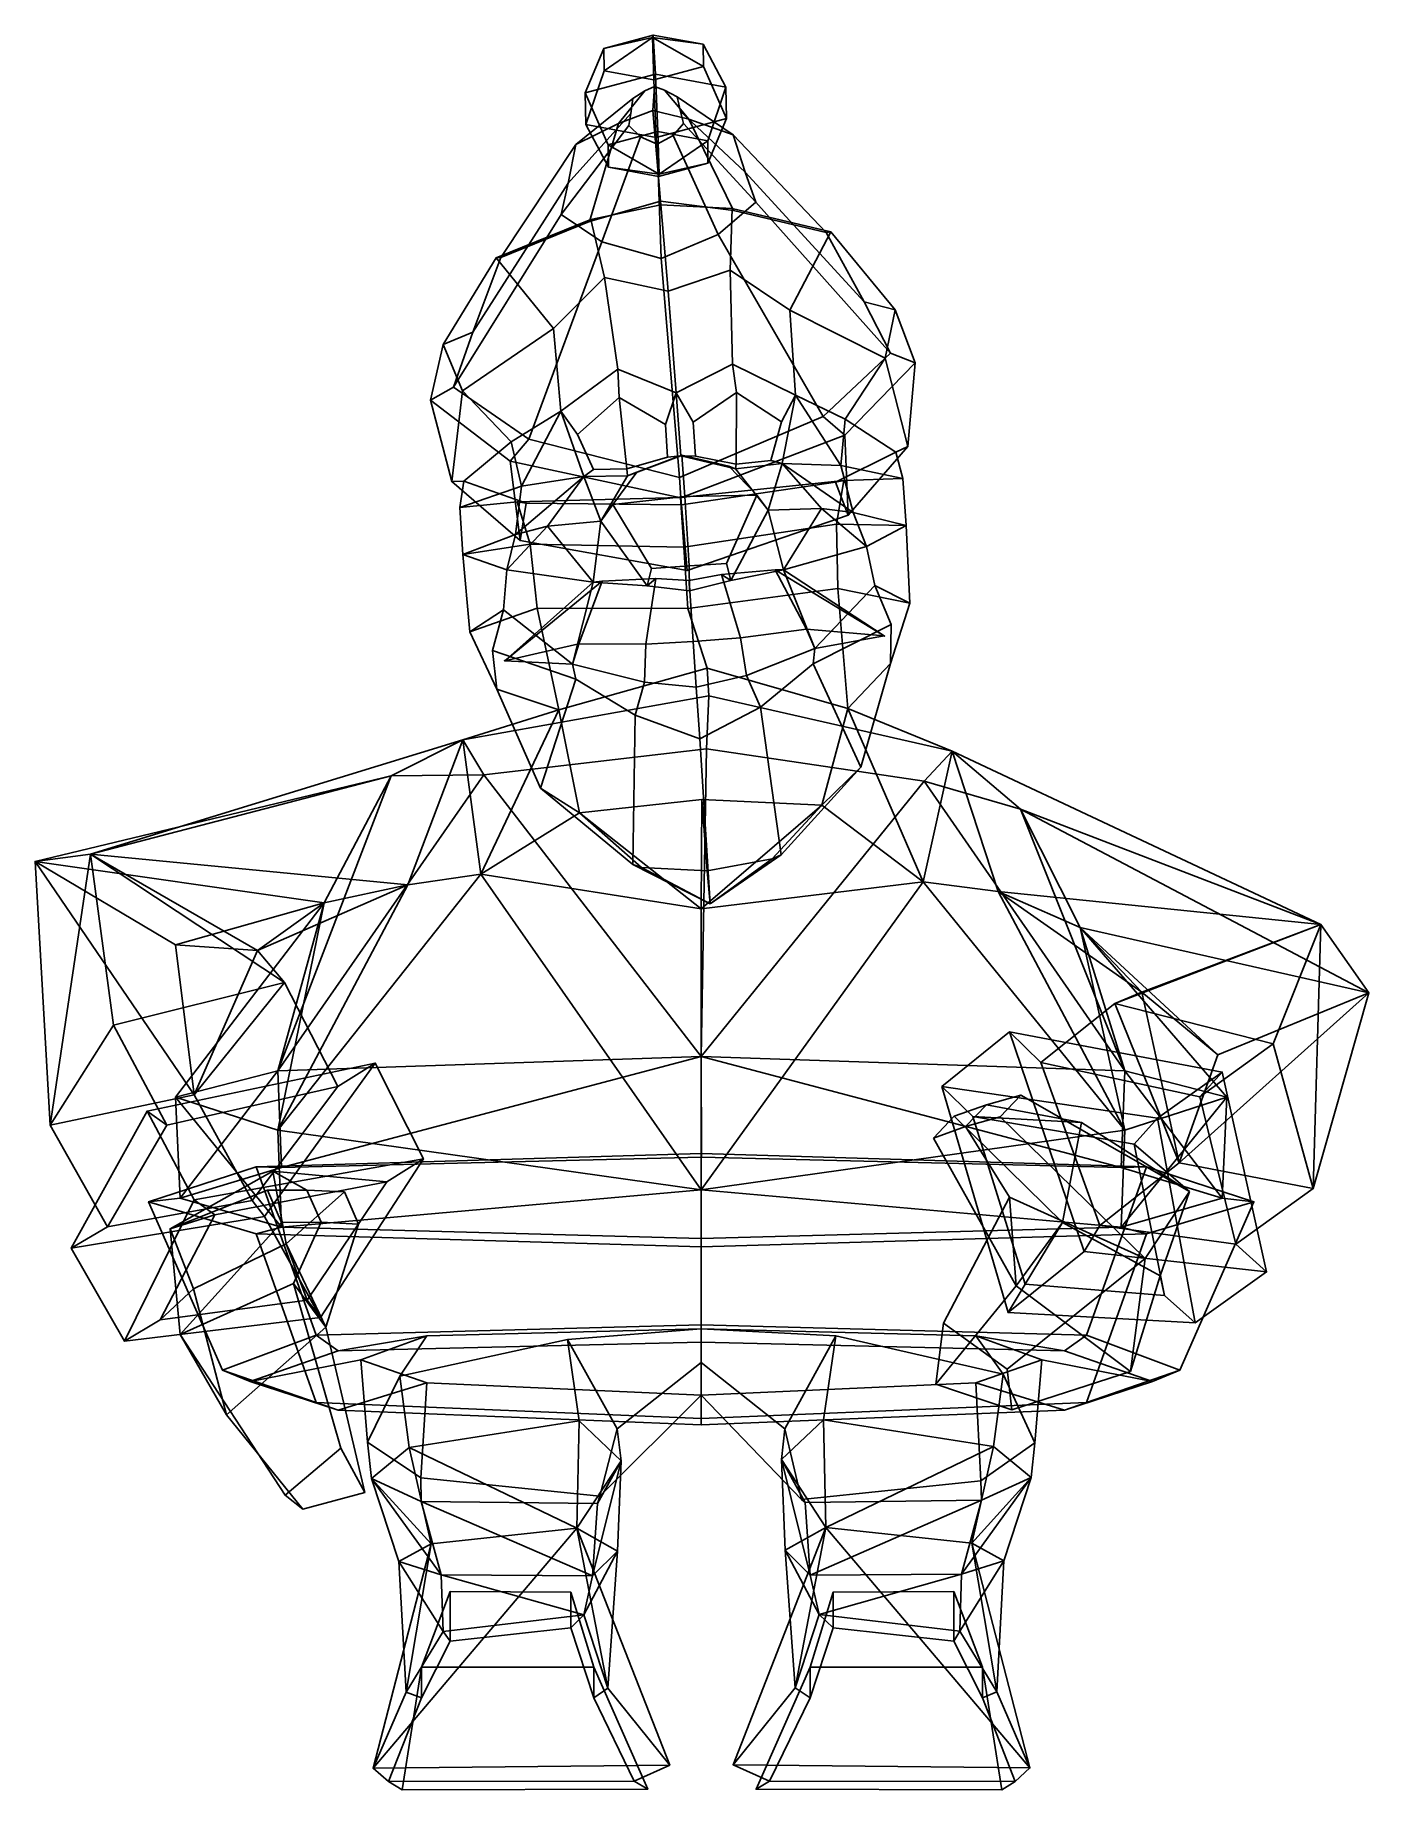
# Model space of a CAD drawing. Extents: x -184 to 181, y -153 to 327.
import ezdxf

# ---------------------------------------------------------------- set-up
doc = ezdxf.new("R2010")
doc.units = 0

msp = doc.modelspace()

# ---------------------------------------------------------------- linework, layer by layer
for p in [(47.971836, 162.529785, 96.875374), (-55.810768, 155.746857, 97.60318)]:
    msp.add_point(p)
for points in [[(-28.753229, 323.217529, -54.408848), (-15.200134, 326.838806, -61.050961), (-14.615999, 316.168304, -72.625618), (-33.78299, 311.047089, -63.232323)], [(-15.370663, 326.192017, -44.975105), (-15.200134, 326.838806, -61.050961), (-28.753229, 323.217529, -54.408848)], [(-15.370663, 326.192017, -44.975105), (-1.560786, 324.344055, -54.075077), (-15.200134, 326.838806, -61.050961)], [(-1.560786, 324.344055, -54.075077), (4.672923, 312.640228, -62.7603), (-14.615999, 316.168304, -72.625618), (-15.200134, 326.838806, -61.050961)], [(-33.661053, 302.397766, -43.973656), (-28.667006, 317.101563, -40.790966), (-28.753229, 323.217529, -54.408848), (-33.78299, 311.047089, -63.232323)], [(-28.667006, 317.101563, -40.790966), (-15.370663, 326.192017, -44.975105), (-28.753229, 323.217529, -54.408848)], [(-15.02769, 314.606842, -33.815144), (-15.370663, 326.192017, -44.975105), (-28.667006, 317.101563, -40.790966)], [(-1.474564, 318.228088, -40.457195), (-1.560786, 324.344055, -54.075077), (-15.370663, 326.192017, -44.975105)], [(-15.02769, 314.606842, -33.815144), (-1.474564, 318.228088, -40.457195), (-15.370663, 326.192017, -44.975105)], [(4.79486, 303.990936, -43.501633), (4.672923, 312.640228, -62.7603), (-1.560786, 324.344055, -54.075077), (-1.474564, 318.228088, -40.457195)], [(-14.372127, 298.86972, -34.108368), (-15.02769, 314.606842, -33.815144), (-28.667006, 317.101563, -40.790966), (-33.661053, 302.397766, -43.973656)], [(-14.372127, 298.86972, -34.108368), (4.79486, 303.990936, -43.501633), (-1.474564, 318.228088, -40.457195), (-15.02769, 314.606842, -33.815144)], [(-27.513529, 296.809875, -66.276703), (-33.78299, 311.047089, -63.232323), (-14.615999, 316.168304, -72.625618), (-13.960435, 300.431152, -72.918816)], [(-14.876969, 312.826752, -40.900639), (-17.515867, 311.566589, -41.457344), (-24.730627, 302.667755, 12.31149), (-15.287794, 306.203278, 14.929934)], [(-14.876969, 312.826752, -40.900639), (-15.287794, 306.203278, 14.929934), (-5.51834, 303.856354, 12.321783), (-12.130047, 311.789734, -41.391239)], [(-0.321089, 297.936401, -65.942932), (-13.960435, 300.431152, -72.918816), (-14.615999, 316.168304, -72.625618), (4.672923, 312.640228, -62.7603)], [(4.79486, 303.990936, -43.501633), (-0.234867, 291.820435, -52.325054), (-0.321089, 297.936401, -65.942932), (4.672923, 312.640228, -62.7603)], [(-20.760702, 309.460205, -42.395588), (-21.319397, 305.375458, -44.252861), (-38.452511, 286.345642, -1.397194), (-36.355915, 296.891388, 7.827212)], [(-17.515867, 311.566589, -41.457344), (-20.760702, 309.460205, -42.395588), (-36.355915, 296.891388, 7.827212), (-24.730627, 302.667755, 12.31149)], [(-33.661053, 302.397766, -43.973656), (-33.78299, 311.047089, -63.232323), (-27.513529, 296.809875, -66.276703), (-27.427307, 290.693909, -52.658825)], [(-12.130047, 311.789734, -41.391239), (-5.51834, 303.856354, 12.321783), (6.666615, 299.55307, 7.85026), (-8.70011, 309.959839, -42.247551)], [(-8.70011, 309.959839, -42.247551), (6.666615, 299.55307, 7.85026), (9.915938, 289.338074, -1.371282), (-7.760173, 305.937195, -44.08643)], [(-56.930538, 265.984314, 56.026142), (-32.674126, 275.849487, 66.053848), (-24.730627, 302.667755, 12.31149), (-36.355915, 296.891388, 7.827212)], [(-21.319397, 305.375458, -44.252861), (-21.851652, 302.077118, -45.752014), (-40.434757, 277.821014, -8.838149), (-38.452511, 286.345642, -1.397194)], [(-14.372127, 298.86972, -34.108368), (-33.661053, 302.397766, -43.973656), (-27.427307, 290.693909, -52.658825), (-13.787991, 288.199188, -45.682999)], [(-13.20733, 281.43396, 72.112991), (-15.287794, 306.203278, 14.929934), (-24.730627, 302.667755, 12.31149), (-32.674126, 275.849487, 66.053848)], [(-13.20733, 281.43396, 72.112991), (6.783555, 278.896729, 65.726875), (-5.51834, 303.856354, 12.321783), (-15.287794, 306.203278, 14.929934)], [(-14.372127, 298.86972, -34.108368), (-13.787991, 288.199188, -45.682999), (-0.234867, 291.820435, -52.325054), (4.79486, 303.990936, -43.501633)], [(-6.920387, 302.695709, -45.568741), (12.828036, 281.116211, -8.809615), (2.587511, 272.26947, -16.087757), (-9.768229, 299.375092, -47.062752)], [(-7.760173, 305.937195, -44.08643), (9.915938, 289.338074, -1.371282), (12.828036, 281.116211, -8.809615), (-6.920387, 302.695709, -45.568741)], [(32.098461, 272.859833, 55.288395), (6.666615, 299.55307, 7.85026), (-5.51834, 303.856354, 12.321783), (6.783555, 278.896729, 65.726875)], [(-21.851652, 302.077118, -45.752014), (-18.703197, 299.004944, -47.172424), (-29.285297, 270.297607, -16.104832), (-40.434757, 277.821014, -8.838149)], [(-18.703197, 299.004944, -47.172424), (-14.134452, 297.036621, -48.099323), (-13.04272, 265.769379, -20.995672), (-29.285297, 270.297607, -16.104832)], [(-13.617472, 288.845947, -61.758801), (-27.513529, 296.809875, -66.276703), (-13.960435, 300.431152, -72.918816)], [(-9.768229, 299.375092, -47.062752), (2.587511, 272.26947, -16.087757), (-13.04272, 265.769379, -20.995672), (-14.134452, 297.036621, -48.099323)], [(-13.617472, 288.845947, -61.758801), (-13.960435, 300.431152, -72.918816), (-0.321089, 297.936401, -65.942932)], [(-0.234867, 291.820435, -52.325054), (-13.617472, 288.845947, -61.758801), (-0.321089, 297.936401, -65.942932)], [(42.465797, 253.855865, 35.007774), (9.915938, 289.338074, -1.371282), (6.666615, 299.55307, 7.85026), (32.098461, 272.859833, 55.288395)], [(-64.589966, 245.588196, 35.894897), (-56.930538, 265.984314, 56.026142), (-36.355915, 296.891388, 7.827212), (-38.452511, 286.345642, -1.397194)], [(-27.427307, 290.693909, -52.658825), (-27.513529, 296.809875, -66.276703), (-13.617472, 288.845947, -61.758801)], [(-13.787991, 288.199188, -45.682999), (-27.427307, 290.693909, -52.658825), (-13.617472, 288.845947, -61.758801)], [(-13.787991, 288.199188, -45.682999), (-13.617472, 288.845947, -61.758801), (-0.234867, 291.820435, -52.325054)], [(49.688568, 239.817413, 16.880741), (12.828036, 281.116211, -8.809615), (9.915938, 289.338074, -1.371282), (42.465797, 253.855865, 35.007774)], [(-69.869423, 230.584229, 17.871468), (-64.589966, 245.588196, 35.894897), (-38.452511, 286.345642, -1.397194), (-40.434757, 277.821014, -8.838149)], [(-13.087708, 280.399139, 76.904694), (-13.20733, 281.43396, 72.112991), (-32.674126, 275.849487, 66.053848), (-32.285229, 276.437561, 71.42157)], [(-11.129006, 256.827759, 93.598648), (-13.087708, 280.399139, 76.904694), (-32.285229, 276.437561, 71.42157), (-28.571663, 260.510925, 85.861855)], [(-13.087708, 280.399139, 76.904694), (6.39746, 279.424927, 71.101021), (6.783555, 278.896729, 65.726875), (-13.20733, 281.43396, 72.112991)], [(-11.129006, 256.827759, 93.598648), (5.86845, 262.51239, 86.047234), (6.39746, 279.424927, 71.101021), (-13.087708, 280.399139, 76.904694)], [(31.254267, 222.550446, 2.293898), (2.587511, 272.26947, -16.087757), (12.828036, 281.116211, -8.809615), (49.688568, 239.817413, 16.880741)], [(5.86845, 262.51239, 86.047234), (22.114962, 251.6297, 80.086403), (33.377632, 273.002655, 60.611156), (6.39746, 279.424927, 71.101021)], [(6.39746, 279.424927, 71.101021), (33.377632, 273.002655, 60.611156), (32.098461, 272.859833, 55.288395), (6.783555, 278.896729, 65.726875)], [(-49.245529, 216.333618, 2.960966), (-69.869423, 230.584229, 17.871468), (-40.434757, 277.821014, -8.838149), (-29.285297, 270.297607, -16.104832)], [(-28.571663, 260.510925, 85.861855), (-32.285229, 276.437561, 71.42157), (-58.128609, 265.935822, 61.369431), (-42.529392, 246.63736, 80.622078)], [(-32.285229, 276.437561, 71.42157), (-32.674126, 275.849487, 66.053848), (-56.930538, 265.984314, 56.026142), (-58.128609, 265.935822, 61.369431)], [(-8.064384, 205.881805, -11.368855), (-49.245529, 216.333618, 2.960966), (-29.285297, 270.297607, -16.104832), (-13.04272, 265.769379, -20.995672)], [(-8.064384, 205.881805, -11.368855), (-13.04272, 265.769379, -20.995672), (2.587511, 272.26947, -16.087757), (31.254267, 222.550446, 2.293898)], [(22.114962, 251.6297, 80.086403), (48.184307, 238.48764, 67.256454), (50.980026, 251.73291, 38.218807), (33.377632, 273.002655, 60.611156)], [(33.377632, 273.002655, 60.611156), (50.980026, 251.73291, 38.218807), (42.465797, 253.855865, 35.007774), (32.098461, 272.859833, 55.288395)], [(-58.128609, 265.935822, 61.369431), (-56.930538, 265.984314, 56.026142), (-64.589966, 245.588196, 35.894897), (-72.623253, 242.187317, 39.243053)], [(-42.529392, 246.63736, 80.622078), (-58.128609, 265.935822, 61.369431), (-72.623253, 242.187317, 39.243053), (-67.349159, 229.565247, 68.213837)], [(-28.571663, 260.510925, 85.861855), (-42.529392, 246.63736, 80.622078), (-40.445545, 224.016968, 87.617569), (-24.908213, 235.515259, 97.429512)], [(-11.129006, 256.827759, 93.598648), (-28.571663, 260.510925, 85.861855), (-24.908213, 235.515259, 97.429512), (-8.93588, 229.001984, 100.920761)], [(-11.129006, 256.827759, 93.598648), (-8.93588, 229.001984, 100.920761), (6.424081, 236.862061, 97.365028), (5.86845, 262.51239, 86.047234)], [(5.86845, 262.51239, 86.047234), (6.424081, 236.862061, 97.365028), (23.658806, 228.358734, 87.151695), (22.114962, 251.6297, 80.086403)], [(37.250908, 221.780792, 71.896248), (48.184307, 238.48764, 67.256454), (22.114962, 251.6297, 80.086403), (23.658806, 228.358734, 87.151695)], [(50.980026, 251.73291, 38.218807), (56.463017, 237.237274, 17.003969), (49.688568, 239.817413, 16.880741), (42.465797, 253.855865, 35.007774)], [(48.184307, 238.48764, 67.256454), (54.396454, 214.350342, 38.401531), (56.463017, 237.237274, 17.003969), (50.980026, 251.73291, 38.218807)], [(-72.623253, 242.187317, 39.243053), (-64.589966, 245.588196, 35.894897), (-69.869423, 230.584229, 17.871468), (-76.164467, 226.994751, 18.102997)], [(-54.086746, 215.594543, 72.560043), (-40.445545, 224.016968, 87.617569), (-42.529392, 246.63736, 80.622078), (-67.349159, 229.565247, 68.213837)], [(-67.349159, 229.565247, 68.213837), (-72.623253, 242.187317, 39.243053), (-76.164467, 226.994751, 18.102997), (-70.256378, 204.723694, 39.434479)], [(-24.56893, 227.725098, 97.9002), (-24.908213, 235.515259, 97.429512), (-40.445545, 224.016968, 87.617569), (-35.931446, 217.596375, 89.115105)], [(-24.56893, 227.725098, 97.9002), (-11.898096, 220.384644, 100.323204), (-8.93588, 229.001984, 100.920761), (-24.908213, 235.515259, 97.429512)], [(7.525107, 229.108521, 97.549553), (6.424081, 236.862061, 97.365028), (-8.93588, 229.001984, 100.920761), (-4.299088, 221.019348, 100.436447)], [(7.525107, 229.108521, 97.549553), (19.914261, 221.098236, 86.221489), (23.658806, 228.358734, 87.151695), (6.424081, 236.862061, 97.365028)], [(56.463017, 237.237274, 17.003969), (37.190342, 217.412689, 1.560977), (31.254267, 222.550446, 2.293898), (49.688568, 239.817413, 16.880741)], [(54.396454, 214.350342, 38.401531), (38.121792, 195.582275, 18.884653), (37.190342, 217.412689, 1.560977), (56.463017, 237.237274, 17.003969)], [(48.184307, 238.48764, 67.256454), (37.250908, 221.780792, 71.896248), (51.101685, 212.821411, 36.872688), (54.396454, 214.350342, 38.401531)], [(-76.164467, 226.994751, 18.102997), (-69.869423, 230.584229, 17.871468), (-49.245529, 216.333618, 2.960966), (-54.333687, 210.344482, 2.319398)], [(-70.256378, 204.723694, 39.434479), (-76.164467, 226.994751, 18.102997), (-54.333687, 210.344482, 2.319398), (-51.616962, 188.651947, 19.628281)], [(-67.349159, 229.565247, 68.213837), (-70.256378, 204.723694, 39.434479), (-67.040382, 204.819702, 37.731277), (-54.086746, 215.594543, 72.560043)], [(-22.392944, 208.248444, 98.150032), (-24.56893, 227.725098, 97.9002), (-35.931446, 217.596375, 89.115105), (-31.524157, 208.039612, 93.050987)], [(-11.898096, 220.384644, 100.323204), (-24.56893, 227.725098, 97.9002), (-22.392944, 208.248444, 98.150032), (-11.30009, 211.428986, 102.133202)], [(-11.30009, 211.428986, 102.133202), (-7.706527, 211.759186, 105.320564), (-8.93588, 229.001984, 100.920761), (-11.898096, 220.384644, 100.323204)], [(-3.675675, 211.700531, 102.484589), (-4.299088, 221.019348, 100.436447), (-8.93588, 229.001984, 100.920761), (-7.706527, 211.759186, 105.320564)], [(-4.299088, 221.019348, 100.436447), (-3.675675, 211.700531, 102.484589), (7.484065, 209.523682, 97.379372), (7.525107, 229.108521, 97.549553)], [(7.484065, 209.523682, 97.379372), (16.960468, 210.464783, 90.955582), (19.914261, 221.098236, 86.221489), (7.525107, 229.108521, 97.549553)], [(16.960468, 210.464783, 90.955582), (20.041185, 209.682434, 93.881798), (23.658806, 228.358734, 87.151695), (19.914261, 221.098236, 86.221489)], [(20.041185, 209.682434, 93.881798), (36.139446, 209.170807, 73.929214), (23.658806, 228.358734, 87.151695)], [(36.139446, 209.170807, 73.929214), (37.250908, 221.780792, 71.896248), (23.658806, 228.358734, 87.151695)], [(-51.276749, 203.45755, 74.542252), (-40.445545, 224.016968, 87.617569), (-54.086746, 215.594543, 72.560043)], [(-34.234783, 206.135132, 94.262428), (-40.445545, 224.016968, 87.617569), (-51.276749, 203.45755, 74.542252)], [(-31.524157, 208.039612, 93.050987), (-35.931446, 217.596375, 89.115105), (-40.445545, 224.016968, 87.617569), (-34.234783, 206.135132, 94.262428)], [(37.190342, 217.412689, 1.560977), (-7.647056, 200.306946, -12.962686), (-8.064384, 205.881805, -11.368855), (31.254267, 222.550446, 2.293898)], [(37.250908, 221.780792, 71.896248), (36.139446, 209.170807, 73.929214), (53.067139, 205.602478, 37.9105), (51.101685, 212.821411, 36.872688)], [(-54.333687, 210.344482, 2.319398), (-49.245529, 216.333618, 2.960966), (-8.064384, 205.881805, -11.368855), (-7.647056, 200.306946, -12.962686)], [(38.121792, 195.582275, 18.884653), (-5.974033, 180.394409, 3.355521), (-7.647056, 200.306946, -12.962686), (37.190342, 217.412689, 1.560977)], [(-54.086746, 215.594543, 72.560043), (-67.040382, 204.819702, 37.731277), (-68.097382, 197.683533, 38.760208), (-51.276749, 203.45755, 74.542252)], [(-6.582691, 200.652466, 125.140488), (-7.357769, 211.936005, 119.776024), (-19.728207, 207.330322, 116.733513), (-26.227556, 198.499451, 118.885284)], [(-22.392944, 208.248444, 98.150032), (-22.216673, 206.314972, 100.565933), (-7.706527, 211.759186, 105.320564), (-11.30009, 211.428986, 102.133202)], [(-7.357769, 211.936005, 119.776024), (-7.706527, 211.759186, 105.320564), (-22.216673, 206.314972, 100.565933), (-19.728207, 207.330322, 116.733513)], [(-7.357769, 211.936005, 119.776024), (5.463176, 208.976746, 116.556854), (7.320941, 208.245483, 100.358788), (-7.706527, 211.759186, 105.320564)], [(7.484065, 209.523682, 97.379372), (-3.675675, 211.700531, 102.484589), (-7.706527, 211.759186, 105.320564), (7.320941, 208.245483, 100.358788)], [(-6.582691, 200.652466, 125.140488), (13.086006, 201.068848, 118.609581), (5.463176, 208.976746, 116.556854), (-7.357769, 211.936005, 119.776024)], [(54.396454, 214.350342, 38.401531), (51.101685, 212.821411, 36.872688), (34.672836, 204.615692, 12.107255), (38.121792, 195.582275, 18.884653)], [(53.067139, 205.602478, 37.9105), (36.877968, 205.032471, 8.011021), (34.672836, 204.615692, 12.107255), (51.101685, 212.821411, 36.872688)], [(-51.616962, 188.651947, 19.628281), (-54.333687, 210.344482, 2.319398), (-7.647056, 200.306946, -12.962686), (-5.974033, 180.394409, 3.355521)], [(-22.392944, 208.248444, 98.150032), (-31.524157, 208.039612, 93.050987), (-34.234783, 206.135132, 94.262428), (-22.216673, 206.314972, 100.565933)], [(-26.227556, 198.499451, 118.885284), (-19.728207, 207.330322, 116.733513), (-22.216673, 206.314972, 100.565933), (-29.574974, 193.947388, 101.816818)], [(13.086006, 201.068848, 118.609581), (16.243059, 196.941956, 101.495499), (7.320941, 208.245483, 100.358788), (5.463176, 208.976746, 116.556854)], [(7.484065, 209.523682, 97.379372), (7.320941, 208.245483, 100.358788), (20.041185, 209.682434, 93.881798), (16.960468, 210.464783, 90.955582)], [(16.243059, 196.941956, 101.495499), (20.041185, 209.682434, 93.881798), (7.320941, 208.245483, 100.358788)], [(30.853371, 197.420288, 98.392326), (20.041185, 209.682434, 93.881798), (16.243059, 196.941956, 101.495499)], [(30.853371, 197.420288, 98.392326), (39.435143, 196.317566, 75.156334), (20.041185, 209.682434, 93.881798)], [(39.435143, 196.317566, 75.156334), (36.139446, 209.170807, 73.929214), (20.041185, 209.682434, 93.881798)], [(36.139446, 209.170807, 73.929214), (39.435143, 196.317566, 75.156334), (53.954277, 192.745972, 41.481453), (53.067139, 205.602478, 37.9105)], [(-70.256378, 204.723694, 39.434479), (-51.616962, 188.651947, 19.628281), (-49.966839, 198.883087, 12.722367), (-67.040382, 204.819702, 37.731277)], [(-68.097382, 197.683533, 38.760208), (-67.040382, 204.819702, 37.731277), (-49.966839, 198.883087, 12.722367), (-52.390881, 199.19812, 8.637051)], [(-51.276749, 203.45755, 74.542252), (-68.097382, 197.683533, 38.760208), (-67.253716, 184.824158, 42.331467), (-52.85408, 190.285828, 75.803543)], [(-52.85408, 190.285828, 75.803543), (-34.234783, 206.135132, 94.262428), (-51.276749, 203.45755, 74.542252)], [(-44.165169, 192.517273, 98.918419), (-34.234783, 206.135132, 94.262428), (-52.85408, 190.285828, 75.803543)], [(-44.165169, 192.517273, 98.918419), (-29.574974, 193.947388, 101.816818), (-34.234783, 206.135132, 94.262428)], [(-29.574974, 193.947388, 101.816818), (-22.216673, 206.314972, 100.565933), (-34.234783, 206.135132, 94.262428)], [(36.877968, 205.032471, 8.011021), (-7.751586, 200.433075, -6.659656), (-7.52077, 198.357147, -4.04981), (34.672836, 204.615692, 12.107255)], [(34.906322, 193.089905, 7.80022), (-6.841436, 186.821472, -3.731446), (-7.751586, 200.433075, -6.659656), (36.877968, 205.032471, 8.011021)], [(38.121792, 195.582275, 18.884653), (34.672836, 204.615692, 12.107255), (-7.52077, 198.357147, -4.04981), (-5.974033, 180.394409, 3.355521)], [(53.954277, 192.745972, 41.481453), (34.906322, 193.089905, 7.80022), (36.877968, 205.032471, 8.011021), (53.067139, 205.602478, 37.9105)], [(-67.253716, 184.824158, 42.331467), (-68.097382, 197.683533, 38.760208), (-52.390881, 199.19812, 8.637051), (-48.884796, 187.613586, 8.387836)], [(-52.390881, 199.19812, 8.637051), (-49.966839, 198.883087, 12.722367), (-7.52077, 198.357147, -4.04981), (-7.751586, 200.433075, -6.659656)], [(-48.884796, 187.613586, 8.387836), (-52.390881, 199.19812, 8.637051), (-7.751586, 200.433075, -6.659656), (-6.841436, 186.821472, -3.731446)], [(-51.616962, 188.651947, 19.628281), (-5.974033, 180.394409, 3.355521), (-7.52077, 198.357147, -4.04981), (-49.966839, 198.883087, 12.722367)], [(-15.659423, 180.989441, 115.900665), (-26.227556, 198.499451, 118.885284), (-29.574974, 193.947388, 101.816818), (-16.88859, 176.229156, 103.467842)], [(-5.37247, 181.700134, 121.08445), (-6.582691, 200.652466, 125.140488), (-26.227556, 198.499451, 118.885284), (-15.659423, 180.989441, 115.900665)], [(-5.37247, 181.700134, 121.08445), (4.846075, 182.329651, 115.756859), (13.086006, 201.068848, 118.609581), (-6.582691, 200.652466, 125.140488)], [(4.846075, 182.329651, 115.756859), (5.994947, 177.724731, 103.307365), (16.243059, 196.941956, 101.495499), (13.086006, 201.068848, 118.609581)], [(5.994947, 177.724731, 103.307365), (20.418713, 180.648682, 97.056602), (16.243059, 196.941956, 101.495499)], [(20.418713, 180.648682, 97.056602), (30.853371, 197.420288, 98.392326), (16.243059, 196.941956, 101.495499)], [(20.418713, 180.648682, 97.056602), (43.119259, 187.009521, 75.595123), (30.853371, 197.420288, 98.392326)], [(43.119259, 187.009521, 75.595123), (39.435143, 196.317566, 75.156334), (30.853371, 197.420288, 98.392326)], [(-55.28891, 180.57785, 76.285248), (-44.165169, 192.517273, 98.918419), (-52.85408, 190.285828, 75.803543)], [(-31.656099, 177.245239, 97.421791), (-44.165169, 192.517273, 98.918419), (-55.28891, 180.57785, 76.285248)], [(-31.656099, 177.245239, 97.421791), (-29.574974, 193.947388, 101.816818), (-44.165169, 192.517273, 98.918419)], [(-16.88859, 176.229156, 103.467842), (-29.574974, 193.947388, 101.816818), (-31.656099, 177.245239, 97.421791)], [(35.295135, 175.502258, 12.614942), (-5.702781, 170.070404, 2.522551), (-6.841436, 186.821472, -3.731446), (34.906322, 193.089905, 7.80022)], [(54.932621, 171.477783, 45.134048), (35.295135, 175.502258, 12.614942), (34.906322, 193.089905, 7.80022), (53.954277, 192.745972, 41.481453)], [(39.435143, 196.317566, 75.156334), (43.119259, 187.009521, 75.595123), (53.954277, 192.745972, 41.481453)], [(45.438442, 176.289185, 76.925148), (54.932621, 171.477783, 45.134048), (53.954277, 192.745972, 41.481453), (43.119259, 187.009521, 75.595123)], [(-52.85408, 190.285828, 75.803543), (-67.253716, 184.824158, 42.331467), (-55.28891, 180.57785, 76.285248)], [(-65.404549, 163.612915, 45.977955), (-67.253716, 184.824158, 42.331467), (-48.884796, 187.613586, 8.387836), (-46.913963, 170.129333, 13.191463)], [(-46.913963, 170.129333, 13.191463), (-48.884796, 187.613586, 8.387836), (-6.841436, 186.821472, -3.731446), (-5.702781, 170.070404, 2.522551)], [(-56.174294, 169.648071, 77.637749), (-55.28891, 180.57785, 76.285248), (-67.253716, 184.824158, 42.331467), (-65.404549, 163.612915, 45.977955)], [(45.438442, 176.289185, 76.925148), (43.119259, 187.009521, 75.595123), (20.418713, 180.648682, 97.056602), (29.008581, 159.13858, 105.71022)], [(-56.174294, 169.648071, 77.637749), (-37.251637, 154.808014, 106.174889), (-31.656099, 177.245239, 97.421791), (-55.28891, 180.57785, 76.285248)], [(-14.5189, 178.194519, 111.518303), (-29.201824, 177.483704, 111.476791), (-35.544689, 160.336609, 115.724442), (-17.226561, 160.275024, 124.448372)], [(-29.201824, 177.483704, 111.476791), (-14.5189, 178.194519, 111.518303), (-16.88859, 176.229156, 103.467842), (-31.656099, 177.245239, 97.421791)], [(-17.226561, 160.275024, 124.448372), (-4.250203, 160.993317, 125.058929), (-5.415564, 177.673706, 114.338531), (-14.5189, 178.194519, 111.518303)], [(-5.37247, 181.700134, 121.08445), (-15.659423, 180.989441, 115.900665), (-16.88859, 176.229156, 103.467842), (-5.263998, 174.843018, 109.570045)], [(-5.415564, 177.673706, 114.338531), (-5.263998, 174.843018, 109.570045), (-16.88859, 176.229156, 103.467842), (-14.5189, 178.194519, 111.518303)], [(8.699463, 161.969482, 124.266556), (3.502279, 179.372314, 111.391922), (-5.415564, 177.673706, 114.338531), (-4.250203, 160.993317, 125.058929)], [(-5.415564, 177.673706, 114.338531), (3.502279, 179.372314, 111.391922), (5.994947, 177.724731, 103.307365), (-5.263998, 174.843018, 109.570045)], [(-5.37247, 181.700134, 121.08445), (-5.263998, 174.843018, 109.570045), (5.994947, 177.724731, 103.307365), (4.846075, 182.329651, 115.756859)], [(18.150799, 180.578552, 111.144714), (20.418713, 180.648682, 97.056602), (5.994947, 177.724731, 103.307365), (3.502279, 179.372314, 111.391922)], [(3.502279, 179.372314, 111.391922), (8.699463, 161.969482, 124.266556), (26.730133, 164.406677, 115.28772), (18.150799, 180.578552, 111.144714)], [(18.150799, 180.578552, 111.144714), (47.971836, 162.529785, 96.875374), (20.418713, 180.648682, 97.056602)], [(26.730133, 164.406677, 115.28772), (47.971836, 162.529785, 96.875374), (18.150799, 180.578552, 111.144714)], [(47.971836, 162.529785, 96.875374), (29.008581, 159.13858, 105.71022), (20.418713, 180.648682, 97.056602)], [(-35.544689, 160.336609, 115.724442), (-29.201824, 177.483704, 111.476791), (-55.810768, 155.746857, 97.60318)], [(-29.201824, 177.483704, 111.476791), (-31.656099, 177.245239, 97.421791), (-55.810768, 155.746857, 97.60318)], [(-55.810768, 155.746857, 97.60318), (-31.656099, 177.245239, 97.421791), (-37.251637, 154.808014, 106.174889)], [(38.020721, 142.708801, 26.686291), (-0.426153, 153.716309, 3.842422), (-5.702781, 170.070404, 2.522551), (35.295135, 175.502258, 12.614942)], [(45.438442, 176.289185, 76.925148), (29.008581, 159.13858, 105.71022), (28.538197, 154.936157, 97.098228), (49.892078, 165.7005, 81.249802)], [(49.707268, 155.022217, 51.032448), (38.020721, 142.708801, 26.686291), (35.295135, 175.502258, 12.614942), (54.932621, 171.477783, 45.134048)], [(49.707268, 155.022217, 51.032448), (54.932621, 171.477783, 45.134048), (45.438442, 176.289185, 76.925148), (49.892078, 165.7005, 81.249802)], [(-58.000065, 147.982788, 51.787781), (-65.404549, 163.612915, 45.977955), (-46.913963, 170.129333, 13.191463), (-41.010559, 142.347687, 26.432428)], [(-58.000065, 147.982788, 51.787781), (-59.151081, 158.573792, 82.014503), (-56.174294, 169.648071, 77.637749), (-65.404549, 163.612915, 45.977955)], [(-56.174294, 169.648071, 77.637749), (-59.151081, 158.573792, 82.014503), (-36.35862, 150.694702, 97.553337), (-37.251637, 154.808014, 106.174889)], [(-41.010559, 142.347687, 26.432428), (-46.913963, 170.129333, 13.191463), (-5.702781, 170.070404, 2.522551), (-0.426153, 153.716309, 3.842422)], [(8.699463, 161.969482, 124.266556), (10.308863, 151.751923, 115.400421), (29.008581, 159.13858, 105.71022), (26.730133, 164.406677, 115.28772)], [(29.008581, 159.13858, 105.71022), (47.971836, 162.529785, 96.875374), (26.730133, 164.406677, 115.28772)], [(28.538197, 154.936157, 97.098228), (41.595497, 126.656586, 70.162338), (49.707268, 155.022217, 51.032448), (49.892078, 165.7005, 81.249802)], [(-36.35862, 150.694702, 97.553337), (-59.151081, 158.573792, 82.014503), (-58.000065, 147.982788, 51.787781), (-45.999107, 120.931671, 70.776627)], [(-37.251637, 154.808014, 106.174889), (-35.544689, 160.336609, 115.724442), (-55.810768, 155.746857, 97.60318)], [(-17.226561, 160.275024, 124.448372), (-35.544689, 160.336609, 115.724442), (-37.251637, 154.808014, 106.174889), (-17.616102, 149.926819, 115.596252)], [(-4.250203, 160.993317, 125.058929), (-17.226561, 160.275024, 124.448372), (-17.616102, 149.926819, 115.596252), (-3.459025, 148.479614, 121.254318)], [(-4.250203, 160.993317, 125.058929), (-3.459025, 148.479614, 121.254318), (10.308863, 151.751923, 115.400421), (8.699463, 161.969482, 124.266556)], [(14.084555, 143.098267, 118.388573), (28.538197, 154.936157, 97.098228), (29.008581, 159.13858, 105.71022), (10.308863, 151.751923, 115.400421)], [(-0.013046, 146.17572, -5.8792), (-67.26973, 134.145935, -3.738704), (-41.010559, 142.347687, 26.432428), (-0.426153, 153.716309, 3.842422)], [(-20.191292, 140.858093, 118.628944), (-17.616102, 149.926819, 115.596252), (-37.251637, 154.808014, 106.174889), (-36.35862, 150.694702, 97.553337)], [(-0.426153, 153.716309, 3.842422), (38.020721, 142.708801, 26.686291), (66.512787, 130.990448, -4.009939), (-0.013046, 146.17572, -5.8792)], [(19.819839, 102.712036, 104.665787), (41.595497, 126.656586, 70.162338), (28.538197, 154.936157, 97.098228), (14.084555, 143.098267, 118.388573)], [(41.595497, 126.656586, 70.162338), (30.886786, 116.210541, 56.32729), (38.020721, 142.708801, 26.686291), (49.707268, 155.022217, 51.032448)], [(-20.812542, 100.056427, 104.950729), (-20.191292, 140.858093, 118.628944), (-36.35862, 150.694702, 97.553337), (-45.999107, 120.931671, 70.776627)], [(-2.505983, 134.377411, 125.727081), (-3.459025, 148.479614, 121.254318), (-17.616102, 149.926819, 115.596252), (-20.191292, 140.858093, 118.628944)], [(-2.505983, 134.377411, 125.727081), (14.084555, 143.098267, 118.388573), (10.308863, 151.751923, 115.400421), (-3.459025, 148.479614, 121.254318)], [(-0.013046, 146.17572, -5.8792), (-0.61281, 131.640076, -55.698208), (-61.523647, 124.550598, -48.40007), (-67.26973, 134.145935, -3.738704)], [(-45.999107, 120.931671, 70.776627), (-58.000065, 147.982788, 51.787781), (-41.010559, 142.347687, 26.432428), (-35.345306, 114.14093, 56.549362)], [(-0.013046, 146.17572, -5.8792), (66.512787, 130.990448, -4.009939), (58.914452, 122.821899, -48.135303), (-0.61281, 131.640076, -55.698208)], [(-67.26973, 134.145935, -3.738704), (-62.367287, 97.37558, 52.218258), (-41.010559, 142.347687, 26.432428)], [(-62.367287, 97.37558, 52.218258), (-35.345306, 114.14093, 56.549362), (-41.010559, 142.347687, 26.432428)], [(0.324657, 89.311188, 109.36425), (-2.505983, 134.377411, 125.727081), (-20.191292, 140.858093, 118.628944), (-20.812542, 100.056427, 104.950729)], [(0.324657, 89.311188, 109.36425), (19.819839, 102.712036, 104.665787), (14.084555, 143.098267, 118.388573), (-2.505983, 134.377411, 125.727081)], [(58.613087, 95.290283, 52.275749), (38.020721, 142.708801, 26.686291), (30.886786, 116.210541, 56.32729)], [(66.512787, 130.990448, -4.009939), (38.020721, 142.708801, 26.686291), (58.613087, 95.290283, 52.275749)], [(-82.355919, 94.438126, 26.685612), (-67.26973, 134.145935, -3.738704), (-169.128723, 102.874939, -5.035941)], [(-86.877335, 124.314941, -37.816299), (-169.128723, 102.874939, -5.035941), (-67.26973, 134.145935, -3.738704)], [(-86.877335, 124.314941, -37.816299), (-67.26973, 134.145935, -3.738704), (-61.523647, 124.550598, -48.40007)], [(-82.355919, 94.438126, 26.685612), (-62.367287, 97.37558, 52.218258), (-67.26973, 134.145935, -3.738704)], [(-2.069464, 47.516098, -106.734833), (-61.523647, 124.550598, -48.40007), (-0.61281, 131.640076, -55.698208)], [(-2.069464, 47.516098, -106.734833), (-0.61281, 131.640076, -55.698208), (58.914452, 122.821899, -48.135303)], [(79.171677, 92.617706, 31.824856), (66.512787, 130.990448, -4.009939), (58.613087, 95.290283, 52.275749)], [(85.25959, 115.196899, -38.650887), (58.914452, 122.821899, -48.135303), (66.512787, 130.990448, -4.009939)], [(79.171677, 92.617706, 31.824856), (167.373611, 83.631744, 7.476538), (66.512787, 130.990448, -4.009939)], [(85.25959, 115.196899, -38.650887), (66.512787, 130.990448, -4.009939), (167.373611, 83.631744, 7.476538)], [(19.819839, 102.712036, 104.665787), (17.360697, 101.544067, 88.793114), (30.886786, 116.210541, 56.32729), (41.595497, 126.656586, 70.162338)], [(-86.877335, 124.314941, -37.816299), (-184.27742, 100.887344, -45.774765), (-169.128723, 102.874939, -5.035941)], [(-105.200508, 89.572311, -15.410001), (-184.27742, 100.887344, -45.774765), (-86.877335, 124.314941, -37.816299)], [(-117.911842, 43.611603, -70.882919), (-61.523647, 124.550598, -48.40007), (-2.069464, 47.516098, -106.734833)], [(-117.911842, 43.611603, -70.882919), (-86.877335, 124.314941, -37.816299), (-61.523647, 124.550598, -48.40007)], [(-117.911842, 43.611603, -70.882919), (-105.200508, 89.572311, -15.410001), (-86.877335, 124.314941, -37.816299)], [(-20.812542, 100.056427, 104.950729), (-45.999107, 120.931671, 70.776627), (-35.345306, 114.14093, 56.549362), (-18.444212, 99.203979, 89.044205)], [(113.772919, 43.611603, -70.882912), (-2.069464, 47.516098, -106.734833), (58.914452, 122.821899, -48.135303)], [(113.772919, 43.611603, -70.882912), (58.914452, 122.821899, -48.135303), (85.25959, 115.196899, -38.650887)], [(-18.444212, 99.203979, 89.044205), (-35.345306, 114.14093, 56.549362), (-1.879972, 117.848602, 60.951553), (-0.434574, 98.294373, 84.821075)], [(-1.879972, 117.848602, 60.951553), (-35.345306, 114.14093, 56.549362), (-2.069461, 87.923172, 58.946205)], [(-1.879972, 117.848602, 60.951553), (-2.069461, 87.923172, 58.946205), (30.886786, 116.210541, 56.32729)], [(-2.069461, 87.923172, 58.946205), (58.613087, 95.290283, 52.275749), (30.886786, 116.210541, 56.32729)], [(17.360697, 101.544067, 88.793114), (-0.434574, 98.294373, 84.821075), (-1.879972, 117.848602, 60.951553), (30.886786, 116.210541, 56.32729)], [(113.772919, 43.611603, -70.882912), (85.25959, 115.196899, -38.650887), (101.556412, 82.808777, -11.790393)], [(85.25959, 115.196899, -38.650887), (167.373611, 83.631744, 7.476538), (180.532669, 64.90976, -29.319927)], [(101.556412, 82.808777, -11.790393), (85.25959, 115.196899, -38.650887), (180.532669, 64.90976, -29.319927)], [(-2.069461, 87.923172, 58.946205), (-35.345306, 114.14093, 56.549362), (-62.367287, 97.37558, 52.218258)], [(-180.116882, 28.709549, -9.917194), (-169.128723, 102.874939, -5.035941), (-184.27742, 100.887344, -45.774765)], [(-145.873108, 78.103699, -50.815151), (-184.27742, 100.887344, -45.774765), (-105.200508, 89.572311, -15.410001)], [(-140.799667, 37.05394, -31.120358), (-180.116882, 28.709549, -9.917194), (-184.27742, 100.887344, -45.774765)], [(-140.799667, 37.05394, -31.120358), (-184.27742, 100.887344, -45.774765), (-145.873108, 78.103699, -50.815151)], [(-180.116882, 28.709549, -9.917194), (-162.802261, 56.095306, 19.713604), (-169.128723, 102.874939, -5.035941)], [(-82.355919, 94.438126, 26.685612), (-169.128723, 102.874939, -5.035941), (-123.454453, 76.490143, -8.259327)], [(-116.045807, 67.731842, -2.685701), (-123.454453, 76.490143, -8.259327), (-169.128723, 102.874939, -5.035941)], [(-116.045807, 67.731842, -2.685701), (-169.128723, 102.874939, -5.035941), (-162.802261, 56.095306, 19.713604)], [(0.324657, 89.311188, 109.36425), (-0.434574, 98.294373, 84.821075), (17.360697, 101.544067, 88.793114)], [(0.324657, 89.311188, 109.36425), (17.360697, 101.544067, 88.793114), (19.819839, 102.712036, 104.665787)], [(-2.069462, 11.0802, 123.390068), (-62.367287, 97.37558, 52.218258), (-117.911835, 27.382263, 89.88224)], [(-117.911835, 27.382263, 89.88224), (-62.367287, 97.37558, 52.218258), (-82.355919, 94.438126, 26.685612)], [(-2.069462, 11.0802, 123.390068), (-2.069461, 87.923172, 58.946205), (-62.367287, 97.37558, 52.218258)], [(0.324657, 89.311188, 109.36425), (-20.812542, 100.056427, 104.950729), (-18.444212, 99.203979, 89.044205)], [(0.324657, 89.311188, 109.36425), (-18.444212, 99.203979, 89.044205), (-0.434574, 98.294373, 84.821075)], [(-105.200508, 89.572311, -15.410001), (-82.355919, 94.438126, 26.685612), (-123.454453, 76.490143, -8.259327)], [(-117.911835, 27.382263, 89.88224), (-82.355919, 94.438126, 26.685612), (-105.200508, 89.572311, -15.410001)], [(-2.069462, 11.0802, 123.390068), (58.613087, 95.290283, 52.275749), (-2.069461, 87.923172, 58.946205)], [(-2.069462, 11.0802, 123.390068), (113.772919, 27.382263, 89.88224), (58.613087, 95.290283, 52.275749)], [(113.772919, 27.382263, 89.88224), (79.171677, 92.617706, 31.824856), (58.613087, 95.290283, 52.275749)], [(113.772919, 27.382263, 89.88224), (101.556412, 82.808777, -11.790393), (79.171677, 92.617706, 31.824856)], [(101.556412, 82.808777, -11.790393), (118.425316, 65.117706, 12.644538), (79.171677, 92.617706, 31.824856)], [(79.171677, 92.617706, 31.824856), (118.425316, 65.117706, 12.644538), (167.373611, 83.631744, 7.476538)], [(-145.873108, 78.103699, -50.815151), (-105.200508, 89.572311, -15.410001), (-123.454453, 76.490143, -8.259327)], [(-117.911835, 27.382263, 89.88224), (-105.200508, 89.572311, -15.410001), (-145.836548, 36.403244, 0.521921)], [(-145.836548, 36.403244, 0.521921), (-105.200508, 89.572311, -15.410001), (-117.911842, 43.611603, -70.882919)], [(113.772919, 27.382263, 89.88224), (141.697617, 36.403244, 0.521925), (101.556412, 82.808777, -11.790393)], [(141.697617, 36.403244, 0.521925), (113.772919, 43.611603, -70.882912), (101.556412, 82.808777, -11.790393)], [(139.204041, 47.95694, -26.929749), (118.425316, 65.117706, 12.644538), (101.556412, 82.808777, -11.790393)], [(139.204041, 47.95694, -26.929749), (101.556412, 82.808777, -11.790393), (180.532669, 64.90976, -29.319927)], [(111.053299, 62.023834, 18.092258), (167.373611, 83.631744, 7.476538), (118.425316, 65.117706, 12.644538)], [(111.053299, 62.023834, 18.092258), (154.310989, 51.023148, 46.920353), (167.373611, 83.631744, 7.476538)], [(165.288376, 11.425339, 31.451975), (167.373611, 83.631744, 7.476538), (154.310989, 51.023148, 46.920353)], [(165.288376, 11.425339, 31.451975), (180.532669, 64.90976, -29.319927), (167.373611, 83.631744, 7.476538)], [(-140.799667, 37.05394, -31.120358), (-145.873108, 78.103699, -50.815151), (-123.454453, 76.490143, -8.259327)], [(-140.799667, 37.05394, -31.120358), (-123.454453, 76.490143, -8.259327), (-116.045807, 67.731842, -2.685701)], [(-162.802261, 56.095306, 19.713604), (-148.200378, 28.739685, 38.306675), (-101.476746, 39.306519, 14.178519), (-116.045807, 67.731842, -2.685701)], [(-116.045807, 67.731842, -2.685701), (-101.476746, 39.306519, 14.178519), (-124.890518, 8.115479, -16.289568), (-140.799667, 37.05394, -31.120358)], [(128.598511, 18.457962, 5.578405), (111.053299, 62.023834, 18.092258), (118.425316, 65.117706, 12.644538)], [(128.598511, 18.457962, 5.578405), (118.425316, 65.117706, 12.644538), (139.204041, 47.95694, -26.929749)], [(128.598511, 18.457962, 5.578405), (139.204041, 47.95694, -26.929749), (180.532669, 64.90976, -29.319927)], [(128.598511, 18.457962, 5.578405), (180.532669, 64.90976, -29.319927), (165.288376, 11.425339, 31.451975)], [(111.053299, 62.023834, 18.092258), (128.598511, 18.457962, 5.578405), (106.919014, 1.346451, 28.981041), (90.798592, 45.900375, 43.280315)], [(154.310989, 51.023148, 46.920353), (111.053299, 62.023834, 18.092258), (90.798592, 45.900375, 43.280315), (134.257843, 36.541519, 73.290794)], [(-164.443878, 0.956573, 7.071625), (-148.200378, 28.739685, 38.306675), (-162.802261, 56.095306, 19.713604), (-180.116882, 28.709549, -9.917194)], [(102.636093, -5.84166, 21.002914), (81.863823, -22.522705, 42.40176), (63.752842, 39.304367, 64.464226), (82.192108, 54.256516, 41.36253)], [(82.192108, 54.256516, 41.36253), (63.752842, 39.304367, 64.464226), (122.727051, 30.679428, 106.57325), (140.440628, 43.262711, 82.545059)], [(102.636093, -5.84166, 21.002914), (82.192108, 54.256516, 41.36253), (90.798592, 45.900375, 43.280315), (106.919014, 1.346451, 28.981041)], [(82.192108, 54.256516, 41.36253), (140.440628, 43.262711, 82.545059), (134.257843, 36.541519, 73.290794), (90.798592, 45.900375, 43.280315)], [(144.099197, -3.826309, 56.409843), (165.288376, 11.425339, 31.451975), (154.310989, 51.023148, 46.920353), (134.257843, 36.541519, 73.290794)], [(-91.261032, 45.715805, 15.639552), (-153.65535, 32.581924, 49.465679), (-140.774841, 8.325974, 66.647209), (-78.065781, 19.526688, 31.04336)], [(-91.261032, 45.715805, 15.639552), (-101.476746, 39.306519, 14.178519), (-148.200378, 28.739685, 38.306675), (-153.65535, 32.581924, 49.465679)], [(-144.562393, 8.797226, 4.200731), (-145.836548, 36.403244, 0.521921), (-117.911842, 43.611603, -70.882919)], [(-144.562393, 8.797226, 4.200731), (-117.911842, 43.611603, -70.882919), (-116.878433, 17.149979, -78.540314)], [(-121.486687, 3.772964, -26.449259), (-124.890518, 8.115479, -16.289568), (-101.476746, 39.306519, 14.178519), (-91.261032, 45.715805, 15.639552)], [(-121.486687, 3.772964, -26.449259), (-91.261032, 45.715805, 15.639552), (-78.065781, 19.526688, 31.04336), (-106.217346, -23.821236, -13.293921)], [(-116.878433, 17.149979, -78.540314), (-117.911842, 43.611603, -70.882919), (-2.069464, 47.516098, -106.734833)], [(-116.878433, 17.149979, -78.540314), (-2.069464, 47.516098, -106.734833), (-2.03787, 19.954697, -109.8871)], [(112.739502, 17.149994, -78.540314), (-2.03787, 19.954697, -109.8871), (-2.069464, 47.516098, -106.734833)], [(112.739502, 17.149994, -78.540314), (-2.069464, 47.516098, -106.734833), (113.772919, 43.611603, -70.882912)], [(140.423492, 8.797226, 4.200735), (112.739502, 17.149994, -78.540314), (113.772919, 43.611603, -70.882912)], [(140.423492, 8.797226, 4.200735), (113.772919, 43.611603, -70.882912), (141.697617, 36.403244, 0.521925)], [(132.978607, -25.279663, 81.516594), (152.54892, -11.382721, 58.693508), (140.440628, 43.262711, 82.545059), (122.727051, 30.679428, 106.57325)], [(152.54892, -11.382721, 58.693508), (144.099197, -3.826309, 56.409843), (134.257843, 36.541519, 73.290794), (140.440628, 43.262711, 82.545059)], [(81.863823, -22.522705, 42.40176), (86.50116, -14.769257, 51.021816), (72.226204, 31.116104, 66.376228), (63.752842, 39.304367, 64.464226)], [(63.752842, 39.304367, 64.464226), (72.226204, 31.116104, 66.376228), (116.310257, 23.580399, 96.892334), (122.727051, 30.679428, 106.57325)], [(-140.799667, 37.05394, -31.120358), (-124.890518, 8.115479, -16.289568), (-164.443878, 0.956573, 7.071625), (-180.116882, 28.709549, -9.917194)], [(-116.878433, 0.884094, 82.586967), (-145.836548, 36.403244, 0.521921), (-144.562393, 8.797226, 4.200731)], [(-116.878433, 0.884094, 82.586967), (-117.911835, 27.382263, 89.88224), (-145.836548, 36.403244, 0.521921)], [(61.434349, 25.216995, 113.415581), (70.224411, 28.41507, 119.172981), (75.950668, 34.284302, 109.137421), (67.120018, 31.193024, 103.39315)], [(67.120018, 31.193024, 103.39315), (75.950668, 34.284302, 109.137421), (101.94677, 29.486984, 75.258301), (96.759895, 2.150848, 57.951656)], [(70.224411, 28.41507, 119.172981), (79.650215, 31.021652, 124.973839), (85.313499, 36.989227, 114.984978), (75.950668, 34.284302, 109.137421)], [(75.950668, 34.284302, 109.137421), (85.313499, 36.989227, 114.984978), (131.442688, 10.572571, 79.037415), (101.94677, 29.486984, 75.258301)], [(79.650215, 31.021652, 124.973839), (119.315689, -7.735153, 104.115082), (131.442688, 10.572571, 79.037415), (85.313499, 36.989227, 114.984978)], [(112.739502, 0.884094, 82.586975), (141.697617, 36.403244, 0.521925), (113.772919, 27.382263, 89.88224)], [(112.739502, 0.884094, 82.586975), (140.423492, 8.797226, 4.200735), (141.697617, 36.403244, 0.521925)], [(-159.846237, -30.281433, 21.813068), (-140.774841, 8.325974, 66.647209), (-153.65535, 32.581924, 49.465679), (-174.377655, -4.906113, 6.258451)], [(-174.377655, -4.906113, 6.258451), (-153.65535, 32.581924, 49.465679), (-148.200378, 28.739685, 38.306675), (-164.443878, 0.956573, 7.071625)], [(61.434349, 25.216995, 113.415581), (67.120018, 31.193024, 103.39315), (96.759895, 2.150848, 57.951656), (84.092262, -15.231079, 83.402855)], [(70.224411, 28.41507, 119.172981), (82.228264, 9.041473, 113.901093), (119.315689, -7.735153, 104.115082), (79.650215, 31.021652, 124.973839)], [(96.759895, 2.150848, 57.951656), (101.94677, 29.486984, 75.258301), (72.226204, 31.116104, 66.376228), (86.50116, -14.769257, 51.021816)], [(101.94677, 29.486984, 75.258301), (131.442688, 10.572571, 79.037415), (116.310257, 23.580399, 96.892334), (72.226204, 31.116104, 66.376228)], [(132.978607, -25.279663, 81.516594), (122.727051, 30.679428, 106.57325), (116.310257, 23.580399, 96.892334), (124.66996, -17.811188, 79.294693)], [(-116.878433, 0.884094, 82.586967), (-2.069462, 11.0802, 123.390068), (-117.911835, 27.382263, 89.88224)], [(112.739502, 0.884094, 82.586975), (113.772919, 27.382263, 89.88224), (-2.069462, 11.0802, 123.390068)], [(61.434349, 25.216995, 113.415581), (84.092262, -15.231079, 83.402855), (82.228264, 9.041473, 113.901093), (70.224411, 28.41507, 119.172981)], [(-78.065781, 19.526688, 31.04336), (-140.774841, 8.325974, 66.647209), (-135.131714, 4.256348, 54.947433), (-88.117767, 13.242172, 29.641954)], [(-107.398743, -28.683228, -85.278419), (-123.803268, 17.376694, -90.59626), (-2.068983, 20.986877, -126.102699), (-2.069467, -25.883934, -120.6922)], [(-123.803268, 17.376694, -90.59626), (-116.878433, 17.149979, -78.540314), (-2.03787, 19.954697, -109.8871), (-2.068983, 20.986877, -126.102699)], [(-106.217346, -23.821236, -13.293921), (-78.065781, 19.526688, 31.04336), (-88.117767, 13.242172, 29.641954), (-109.907211, -19.138931, -2.321817)], [(103.259811, -28.68322, -85.278419), (-2.069467, -25.883934, -120.6922), (-2.068983, 20.986877, -126.102699), (119.664337, 17.376694, -90.59626)], [(119.664337, 17.376694, -90.59626), (-2.068983, 20.986877, -126.102699), (-2.03787, 19.954697, -109.8871), (112.739502, 17.149994, -78.540314)], [(123.461662, -12.471405, 62.578999), (124.66996, -17.811188, 79.294693), (116.310257, 23.580399, 96.892334), (131.442688, 10.572571, 79.037415)], [(-132.977158, -38.264717, 9.634261), (-153.218445, 7.795197, 4.316419), (-123.803268, 17.376694, -90.59626), (-107.398743, -28.683228, -85.278419)], [(-123.803268, 17.376694, -90.59626), (-153.218445, 7.795197, 4.316419), (-144.562393, 8.797226, 4.200731), (-116.878433, 17.149979, -78.540314)], [(-119.281433, 16.181458, 39.479507), (-88.117767, 13.242172, 29.641954), (-135.131714, 4.256348, 54.947433), (-147.370895, 0.433517, 37.351341)], [(-109.972107, 10.990005, 87.16394), (-119.281433, 16.181458, 39.479507), (-147.370895, 0.433517, 37.351341), (-120.74498, 10.995209, 90.785866)], [(-115.650429, -3.688599, 17.376215), (-109.907211, -19.138931, -2.321817), (-88.117767, 13.242172, 29.641954), (-119.281433, 16.181458, 39.479507)], [(-99.681236, 10.562027, 83.362885), (-115.650429, -3.688599, 17.376215), (-119.281433, 16.181458, 39.479507), (-109.972107, 10.990005, 87.16394)], [(128.838226, -38.264709, 9.634265), (103.259811, -28.68322, -85.278419), (119.664337, 17.376694, -90.59626), (149.079514, 7.795212, 4.316423)], [(128.598511, 18.457962, 5.578405), (165.288376, 11.425339, 31.451975), (144.099197, -3.826309, 56.409843), (106.919014, 1.346451, 28.981041)], [(119.664337, 17.376694, -90.59626), (112.739502, 17.149994, -78.540314), (140.423492, 8.797226, 4.200735), (149.079514, 7.795212, 4.316423)], [(-116.856903, 2.149124, 99.393532), (-120.74498, 10.995209, 90.785866), (-147.370895, 0.433517, 37.351341), (-144.562851, -28.529312, 56.946594)], [(-106.048439, 2.222198, 95.863396), (-109.972107, 10.990005, 87.16394), (-120.74498, 10.995209, 90.785866), (-116.856903, 2.149124, 99.393532)], [(-116.878433, 0.884094, 82.586967), (-2.069462, -2.241638, 114.001472), (-2.069462, 11.0802, 123.390068)], [(-95.778496, 1.697205, 92.004227), (-104.717194, -26.502777, 45.366779), (-115.650429, -3.688599, 17.376215), (-99.681236, 10.562027, 83.362885)], [(-95.778496, 1.697205, 92.004227), (-99.681236, 10.562027, 83.362885), (-109.972107, 10.990005, 87.16394), (-106.048439, 2.222198, 95.863396)], [(112.739502, 0.884094, 82.586975), (-2.069462, 11.0802, 123.390068), (-2.069462, -2.241638, 114.001472)], [(115.300674, -38.573975, 85.345123), (123.461662, -12.471405, 62.578999), (131.442688, 10.572571, 79.037415), (119.315689, -7.735153, 104.115082)], [(-121.486687, 3.772964, -26.449259), (-174.377655, -4.906113, 6.258451), (-164.443878, 0.956573, 7.071625), (-124.890518, 8.115479, -16.289568)], [(-159.846237, -30.281433, 21.813068), (-150.072647, -24.491249, 22.649309), (-135.131714, 4.256348, 54.947433), (-140.774841, 8.325974, 66.647209)], [(-153.218445, 7.795197, 4.316419), (-123.803268, -1.003769, 91.477562), (-116.878433, 0.884094, 82.586967), (-144.562393, 8.797226, 4.200731)], [(-123.803268, -1.003769, 91.477562), (-153.218445, 7.795197, 4.316419), (-132.977158, -38.264717, 9.634261), (-107.398735, -47.063683, 96.79541)], [(62.086258, -42.091507, 143.010147), (64.188309, -25.375351, 152.514679), (82.228264, 9.041473, 113.901093), (84.092262, -15.231079, 83.402855)], [(64.188309, -25.375351, 152.514679), (81.598091, -37.957077, 153.458862), (119.315689, -7.735153, 104.115082), (82.228264, 9.041473, 113.901093)], [(119.664337, -1.003754, 91.47757), (103.259811, -47.063675, 96.79541), (128.838226, -38.264709, 9.634265), (149.079514, 7.795212, 4.316423)], [(149.079514, 7.795212, 4.316423), (140.423492, 8.797226, 4.200735), (112.739502, 0.884094, 82.586975), (119.664337, -1.003754, 91.47757)], [(-121.486687, 3.772964, -26.449259), (-106.217346, -23.821236, -13.293921), (-159.846237, -30.281433, 21.813068), (-174.377655, -4.906113, 6.258451)], [(-140.966949, -16.049011, 17.147139), (-147.370895, 0.433517, 37.351341), (-135.131714, 4.256348, 54.947433), (-150.072647, -24.491249, 22.649309)], [(-131.904205, -50.474678, 30.915382), (-144.562851, -28.529312, 56.946594), (-147.370895, 0.433517, 37.351341), (-140.966949, -16.049011, 17.147139)], [(-106.048439, 2.222198, 95.863396), (-116.856903, 2.149124, 99.393532), (-144.562851, -28.529312, 56.946594), (-113.612617, -14.56929, 81.439423)], [(-2.069462, -4.550644, 126.977654), (-2.069462, -2.241638, 114.001472), (-116.878433, 0.884094, 82.586967), (-123.803268, -1.003769, 91.477562)], [(-95.778496, 1.697205, 92.004227), (-106.048439, 2.222198, 95.863396), (-113.612617, -14.56929, 81.439423), (-104.717194, -26.502777, 45.366779)], [(-2.069462, -4.550644, 126.977654), (119.664337, -1.003754, 91.47757), (112.739502, 0.884094, 82.586975), (-2.069462, -2.241638, 114.001472)], [(84.092262, -15.231079, 83.402855), (96.759895, 2.150848, 57.951656), (123.461662, -12.471405, 62.578999), (115.300674, -38.573975, 85.345123)], [(96.759895, 2.150848, 57.951656), (86.50116, -14.769257, 51.021816), (124.66996, -17.811188, 79.294693), (123.461662, -12.471405, 62.578999)], [(102.636093, -5.84166, 21.002914), (106.919014, 1.346451, 28.981041), (144.099197, -3.826309, 56.409843), (152.54892, -11.382721, 58.693508)], [(-115.650429, -3.688599, 17.376215), (-140.966949, -16.049011, 17.147139), (-150.072647, -24.491249, 22.649309), (-109.907211, -19.138931, -2.321817)], [(-104.717194, -26.502777, 45.366779), (-131.904205, -50.474678, 30.915382), (-140.966949, -16.049011, 17.147139), (-115.650429, -3.688599, 17.376215)], [(-2.069463, -51.43277, 132.390427), (-2.069462, -4.550644, 126.977654), (-123.803268, -1.003769, 91.477562), (-107.398735, -47.063683, 96.79541)], [(-2.069463, -51.43277, 132.390427), (103.259811, -47.063675, 96.79541), (119.664337, -1.003754, 91.47757), (-2.069462, -4.550644, 126.977654)], [(82.82679, -49.062363, 134.731415), (115.300674, -38.573975, 85.345123), (119.315689, -7.735153, 104.115082), (81.598091, -37.957077, 153.458862)], [(102.636093, -5.84166, 21.002914), (152.54892, -11.382721, 58.693508), (132.978607, -25.279663, 81.516594), (81.863823, -22.522705, 42.40176)], [(-106.217346, -23.821236, -13.293921), (-109.907211, -19.138931, -2.321817), (-150.072647, -24.491249, 22.649309), (-159.846237, -30.281433, 21.813068)], [(-100.697144, -59.545074, 109.923447), (-113.612617, -14.56929, 81.439423), (-144.562851, -28.529312, 56.946594), (-115.891823, -72.457436, 101.880798)], [(-94.067032, -71.681648, 96.398293), (-104.717194, -26.502777, 45.366779), (-113.612617, -14.56929, 81.439423), (-100.697144, -59.545074, 109.923447)], [(62.086258, -42.091507, 143.010147), (84.092262, -15.231079, 83.402855), (115.300674, -38.573975, 85.345123), (82.82679, -49.062363, 134.731415)], [(81.863823, -22.522705, 42.40176), (132.978607, -25.279663, 81.516594), (124.66996, -17.811188, 79.294693), (86.50116, -14.769257, 51.021816)], [(-111.041763, -76.241615, 80.959221), (-115.891823, -72.457436, 101.880798), (-144.562851, -28.529312, 56.946594), (-131.904205, -50.474678, 30.915382)], [(-132.977158, -38.264717, 9.634261), (-107.398743, -28.683228, -85.278419), (-101.377144, -32.951477, -72.755859), (-125.450172, -41.30423, 9.985188)], [(-94.067032, -71.681648, 96.398293), (-111.041763, -76.241615, 80.959221), (-131.904205, -50.474678, 30.915382), (-104.717194, -26.502777, 45.366779)], [(-107.398743, -28.683228, -85.278419), (-2.069467, -25.883934, -120.6922), (-2.069467, -30.59124, -104.08197), (-101.377144, -32.951477, -72.755859)], [(-101.377144, -32.951477, -72.755859), (-2.069467, -30.59124, -104.08197), (-2.069466, -26.924599, -82.67308), (-77.176857, -28.891846, -55.743134)], [(-77.176857, -28.891846, -55.743134), (-2.069466, -26.924599, -82.67308), (-38.64814, -29.86293, -58.773888), (-84.547188, -39.891312, -33.866947)], [(-2.069466, -26.924599, -82.67308), (-2.069465, -36.179733, 9.006751), (-25.041691, -54.32608, 6.020479), (-38.64814, -29.86293, -58.773888)], [(103.259811, -28.68322, -85.278419), (97.238205, -32.951462, -72.755852), (-2.069467, -30.59124, -104.08197), (-2.069467, -25.883934, -120.6922)], [(97.238205, -32.951462, -72.755852), (73.037933, -28.891846, -55.74313), (-2.069466, -26.924599, -82.67308), (-2.069467, -30.59124, -104.08197)], [(73.037933, -28.891846, -55.74313), (80.49321, -39.366974, -34.112186), (34.698978, -28.843613, -59.12838), (-2.069466, -26.924599, -82.67308)], [(20.807825, -54.249901, 5.473021), (-2.069465, -36.179733, 9.006751), (-2.069466, -26.924599, -82.67308), (34.698978, -28.843613, -59.12838)], [(62.086258, -42.091507, 143.010147), (82.82679, -49.062363, 134.731415), (81.598091, -37.957077, 153.458862), (64.188309, -25.375351, 152.514679)], [(128.838226, -38.264709, 9.634265), (121.311241, -41.304222, 9.985191), (97.238205, -32.951462, -72.755852), (103.259811, -28.68322, -85.278419)], [(-125.450172, -41.30423, 9.985188), (-101.377144, -32.951477, -72.755859), (-77.176857, -28.891846, -55.743134), (-95.199806, -35.45903, 9.310332)], [(-95.199806, -35.45903, 9.310332), (-77.176857, -28.891846, -55.743134), (-84.547188, -39.891312, -33.866947), (-93.395378, -57.975311, 9.371853)], [(-81.99337, -59.413689, -14.92722), (-84.547188, -39.891312, -33.866947), (-38.64814, -29.86293, -58.773888), (-35.492294, -52.073456, -27.661127)], [(-23.983461, -62.998734, -0.144123), (-35.492294, -52.073456, -27.661127), (-38.64814, -29.86293, -58.773888), (-25.041691, -54.32608, 6.020479)], [(19.877596, -62.716881, -0.390617), (20.807825, -54.249901, 5.473021), (34.698978, -28.843613, -59.12838), (31.373661, -51.796082, -27.914082)], [(77.881561, -59.117279, -15.194013), (31.373661, -51.796082, -27.914082), (34.698978, -28.843613, -59.12838), (80.49321, -39.366974, -34.112186)], [(91.060875, -35.45903, 9.310334), (89.147156, -58.123474, 9.030437), (80.49321, -39.366974, -34.112186), (73.037933, -28.891846, -55.74313)], [(121.311241, -41.304222, 9.985191), (91.060875, -35.45903, 9.310334), (73.037933, -28.891846, -55.74313), (97.238205, -32.951462, -72.755852)], [(-107.398735, -47.063683, 96.79541), (-132.977158, -38.264717, 9.634261), (-125.450172, -41.30423, 9.985188), (-101.377144, -49.217361, 88.371429)], [(-101.377144, -49.217361, 88.371429), (-125.450172, -41.30423, 9.985188), (-95.199806, -35.45903, 9.310332), (-77.176857, -41.744858, 71.576729)], [(-77.176857, -41.744858, 71.576729), (-95.199806, -35.45903, 9.310332), (-93.395378, -57.975311, 9.371853), (-78.792816, -67.730759, 50.003685)], [(-2.069465, -36.179733, 9.006751), (-2.069464, -45.078262, 97.154205), (-29.795259, -72.692848, 70.257858), (-25.041691, -54.32608, 6.020479)], [(20.807825, -54.249901, 5.473021), (25.304005, -73.612076, 69.710381), (-2.069464, -45.078262, 97.154205), (-2.069465, -36.179733, 9.006751)], [(73.037933, -41.744858, 71.576729), (74.386475, -68.466469, 49.633011), (89.147156, -58.123474, 9.030437), (91.060875, -35.45903, 9.310334)], [(97.238213, -49.217361, 88.371429), (73.037933, -41.744858, 71.576729), (91.060875, -35.45903, 9.310334), (121.311241, -41.304222, 9.985191)], [(103.259811, -47.063675, 96.79541), (97.238213, -49.217361, 88.371429), (121.311241, -41.304222, 9.985191), (128.838226, -38.264709, 9.634265)], [(-2.069464, -53.200829, 119.884956), (-101.377144, -49.217361, 88.371429), (-77.176857, -41.744858, 71.576729), (-2.069464, -45.078262, 97.154205)], [(-92.252159, -67.86438, 4.324375), (-93.395378, -57.975311, 9.371853), (-84.547188, -39.891312, -33.866947), (-81.99337, -59.413689, -14.92722)], [(-2.069464, -45.078262, 97.154205), (-77.176857, -41.744858, 71.576729), (-78.792816, -67.730759, 50.003685), (-29.795259, -72.692848, 70.257858)], [(-2.069464, -45.078262, 97.154205), (25.304005, -73.612076, 69.710381), (74.386475, -68.466469, 49.633011), (73.037933, -41.744858, 71.576729)], [(-2.069464, -53.200829, 119.884956), (-2.069464, -45.078262, 97.154205), (73.037933, -41.744858, 71.576729), (97.238213, -49.217361, 88.371429)], [(88.149597, -67.558846, 4.056153), (77.881561, -59.117279, -15.194013), (80.49321, -39.366974, -34.112186), (89.147156, -58.123474, 9.030437)], [(-2.069463, -51.43277, 132.390427), (-107.398735, -47.063683, 96.79541), (-101.377144, -49.217361, 88.371429), (-2.069464, -53.200829, 119.884956)], [(-2.069463, -51.43277, 132.390427), (-2.069464, -53.200829, 119.884956), (97.238213, -49.217361, 88.371429), (103.259811, -47.063675, 96.79541)], [(-36.073254, -81.469353, -15.771581), (-81.99337, -59.413689, -14.92722), (-35.492294, -52.073456, -27.661127)], [(-36.073254, -81.469353, -15.771581), (-35.492294, -52.073456, -27.661127), (-23.983461, -62.998734, -0.144123)], [(31.965845, -81.275368, -16.02334), (19.877596, -62.716881, -0.390617), (31.373661, -51.796082, -27.914082)], [(31.965845, -81.275368, -16.02334), (31.373661, -51.796082, -27.914082), (77.881561, -59.117279, -15.194013)], [(-30.416643, -74.717499, 27.379244), (-23.983461, -62.998734, -0.144123), (-25.041691, -54.32608, 6.020479), (-29.795259, -72.692848, 70.257858)], [(26.323862, -74.425293, 27.133383), (25.304005, -73.612076, 69.710381), (20.807825, -54.249901, 5.473021), (19.877596, -62.716881, -0.390617)], [(-94.067032, -71.681648, 96.398293), (-100.697144, -59.545074, 109.923447), (-115.891823, -72.457436, 101.880798), (-111.041763, -76.241615, 80.959221)], [(-78.694191, -74.132317, 20.849022), (-78.792816, -67.730759, 50.003685), (-93.395378, -57.975311, 9.371853), (-92.252159, -67.86438, 4.324375)], [(-75.990929, -85.717224, -4.063347), (-92.252159, -67.86438, 4.324375), (-81.99337, -59.413689, -14.92722)], [(-75.990929, -85.717224, -4.063347), (-81.99337, -59.413689, -14.92722), (-36.073254, -81.469353, -15.771581)], [(71.888649, -85.511543, -4.327386), (31.965845, -81.275368, -16.02334), (77.881561, -59.117279, -15.194013)], [(71.888649, -85.511543, -4.327386), (77.881561, -59.117279, -15.194013), (88.149597, -67.558846, 4.056153)], [(74.59919, -73.826271, 20.586838), (88.149597, -67.558846, 4.056153), (89.147156, -58.123474, 9.030437), (74.386475, -68.466469, 49.633011)], [(-24.941086, -87.705833, 9.757137), (-36.073254, -81.469353, -15.771581), (-23.983461, -62.998734, -0.144123)], [(-31.78644, -94.5299, 35.415833), (-24.941086, -87.705833, 9.757137), (-23.983461, -62.998734, -0.144123)], [(-31.78644, -94.5299, 35.415833), (-23.983461, -62.998734, -0.144123), (-30.416643, -74.717499, 27.379244)], [(27.699415, -94.338387, 35.168926), (26.323862, -74.425293, 27.133383), (19.877596, -62.716881, -0.390617)], [(27.699415, -94.338387, 35.168926), (19.877596, -62.716881, -0.390617), (20.843737, -87.515785, 9.510743)], [(20.843737, -87.515785, 9.510743), (19.877596, -62.716881, -0.390617), (31.965845, -81.275368, -16.02334)], [(-73.204498, -94.206581, 29.208473), (-78.694191, -74.132317, 20.849022), (-92.252159, -67.86438, 4.324375)], [(-73.204498, -94.206581, 29.208473), (-92.252159, -67.86438, 4.324375), (-84.817787, -90.594971, 13.806706)], [(-84.817787, -90.594971, 13.806706), (-92.252159, -67.86438, 4.324375), (-75.990929, -85.717224, -4.063347)], [(-30.416643, -74.717499, 27.379244), (-29.795259, -72.692848, 70.257858), (-78.792816, -67.730759, 50.003685), (-78.694191, -74.132317, 20.849022)], [(26.323862, -74.425293, 27.133383), (74.59919, -73.826271, 20.586838), (74.386475, -68.466469, 49.633011), (25.304005, -73.612076, 69.710381)], [(69.115471, -94.002502, 28.94759), (88.149597, -67.558846, 4.056153), (74.59919, -73.826271, 20.586838)], [(69.115471, -94.002502, 28.94759), (80.72274, -90.387047, 13.540982), (88.149597, -67.558846, 4.056153)], [(80.72274, -90.387047, 13.540982), (71.888649, -85.511543, -4.327386), (88.149597, -67.558846, 4.056153)], [(-31.78644, -94.5299, 35.415833), (-30.416643, -74.717499, 27.379244), (-78.694191, -74.132317, 20.849022)], [(-31.78644, -94.5299, 35.415833), (-78.694191, -74.132317, 20.849022), (-73.204498, -94.206581, 29.208473)], [(27.699415, -94.338387, 35.168926), (74.59919, -73.826271, 20.586838), (26.323862, -74.425293, 27.133383)], [(27.699415, -94.338387, 35.168926), (69.115471, -94.002502, 28.94759), (74.59919, -73.826271, 20.586838)], [(-91.84758, -147.126144, -29.48847), (-75.990929, -85.717224, -4.063347), (-36.073254, -81.469353, -15.771581)], [(-10.680984, -146.221512, -35.969856), (-91.84758, -147.126144, -29.48847), (-36.073254, -81.469353, -15.771581)], [(-10.680984, -146.221512, -35.969856), (-36.073254, -81.469353, -15.771581), (-27.66452, -125.183434, -6.697343)], [(-27.66452, -125.183434, -6.697343), (-36.073254, -81.469353, -15.771581), (-24.941086, -87.705833, 9.757137)], [(6.643347, -146.13092, -36.194157), (23.628729, -125.098541, -6.916918), (31.965845, -81.275368, -16.02334)], [(6.643347, -146.13092, -36.194157), (31.965845, -81.275368, -16.02334), (87.812088, -147.019608, -29.733988)], [(23.628729, -125.098541, -6.916918), (20.843737, -87.515785, 9.510743), (31.965845, -81.275368, -16.02334)], [(87.812088, -147.019608, -29.733988), (31.965845, -81.275368, -16.02334), (71.888649, -85.511543, -4.327386)], [(-91.84758, -147.126144, -29.48847), (-82.774567, -126.315987, -3.5702), (-75.990929, -85.717224, -4.063347)], [(-82.774567, -126.315987, -3.5702), (-84.817787, -90.594971, 13.806706), (-75.990929, -85.717224, -4.063347)], [(87.812088, -147.019608, -29.733988), (71.888649, -85.511543, -4.327386), (78.740051, -126.219887, -3.804442)], [(78.740051, -126.219887, -3.804442), (71.888649, -85.511543, -4.327386), (80.72274, -90.387047, 13.540982)], [(-72.662666, -109.754356, 12.643307), (-73.204498, -94.206581, 29.208473), (-84.817787, -90.594971, 13.806706)], [(-82.774567, -126.315987, -3.5702), (-72.662666, -109.754356, 12.643307), (-84.817787, -90.594971, 13.806706)], [(-27.66452, -125.183434, -6.697343), (-24.941086, -87.705833, 9.757137), (-34.172089, -105.153984, 20.292513)], [(-34.172089, -105.153984, 20.292513), (-24.941086, -87.705833, 9.757137), (-31.78644, -94.5299, 35.415833)], [(30.137802, -105.076378, 20.079918), (27.699415, -94.338387, 35.168926), (20.843737, -87.515785, 9.510743)], [(23.628729, -125.098541, -6.916918), (30.137802, -105.076378, 20.079918), (20.843737, -87.515785, 9.510743)], [(78.740051, -126.219887, -3.804442), (80.72274, -90.387047, 13.540982), (68.627838, -109.665955, 12.41852)], [(68.627838, -109.665955, 12.41852), (80.72274, -90.387047, 13.540982), (69.115471, -94.002502, 28.94759)], [(-34.172089, -105.153984, 20.292513), (-31.78644, -94.5299, 35.415833), (-73.204498, -94.206581, 29.208473)], [(-72.662666, -109.754356, 12.643307), (-34.172089, -105.153984, 20.292513), (-73.204498, -94.206581, 29.208473)], [(30.137802, -105.076378, 20.079918), (69.115471, -94.002502, 28.94759), (27.699415, -94.338387, 35.168926)], [(68.627838, -109.665955, 12.41852), (69.115471, -94.002502, 28.94759), (30.137802, -105.076378, 20.079918)], [(-31.473774, -119.444244, 102.617195), (-37.787899, -98.998032, 87.801697), (-70.777412, -98.812729, 87.801697), (-78.613716, -119.444244, 102.617195)], [(-78.613716, -119.444244, 102.617195), (-70.777412, -98.812729, 87.801697), (-70.777412, -112.334427, 35.947453), (-78.613716, -127.827744, 43.725594)], [(-37.787899, -98.998032, 87.801697), (-37.787899, -108.736435, 35.947453), (-70.777412, -112.334427, 35.947453), (-70.777412, -98.812729, 87.801697)], [(-31.473774, -119.444244, 102.617195), (-31.473774, -127.827744, 43.725594), (-37.787899, -108.736435, 35.947453), (-37.787899, -98.998032, 87.801697)], [(27.673773, -119.444244, 102.617195), (74.813721, -119.444244, 102.617195), (66.977409, -98.812729, 87.801697), (33.987896, -98.998032, 87.801697)], [(27.673773, -119.444244, 102.617195), (33.987896, -98.998032, 87.801697), (33.987896, -108.736435, 35.947453), (27.673773, -127.827744, 43.725594)], [(33.987896, -98.998032, 87.801697), (66.977409, -98.812729, 87.801697), (66.977409, -112.334427, 35.947453), (33.987896, -108.736435, 35.947453)], [(74.813721, -119.444244, 102.617195), (74.813721, -127.827744, 43.725594), (66.977409, -112.334427, 35.947453), (66.977409, -98.812729, 87.801697)], [(-34.172089, -105.153984, 20.292513), (-72.662666, -109.754356, 12.643307), (-70.777412, -112.334427, 35.947453), (-37.787899, -108.736435, 35.947453)], [(-27.66452, -125.183434, -6.697343), (-34.172089, -105.153984, 20.292513), (-37.787899, -108.736435, 35.947453), (-31.473774, -127.827744, 43.725594)], [(23.628729, -125.098541, -6.916918), (27.673773, -127.827744, 43.725594), (33.987896, -108.736435, 35.947453), (30.137802, -105.076378, 20.079918)], [(30.137802, -105.076378, 20.079918), (33.987896, -108.736435, 35.947453), (66.977409, -112.334427, 35.947453), (68.627838, -109.665955, 12.41852)], [(-82.774567, -126.315987, -3.5702), (-78.613716, -127.827744, 43.725594), (-70.777412, -112.334427, 35.947453), (-72.662666, -109.754356, 12.643307)], [(78.740051, -126.219887, -3.804442), (68.627838, -109.665955, 12.41852), (66.977409, -112.334427, 35.947453), (74.813721, -127.827744, 43.725594)], [(-83.890282, -153.02951, 102.617195), (-78.613716, -119.444244, 102.617195), (-78.613716, -127.827744, 43.725594), (-87.594154, -150.723206, 36.317848)], [(-16.70689, -152.844193, 102.617195), (-31.473774, -119.444244, 102.617195), (-78.613716, -119.444244, 102.617195), (-83.890282, -153.02951, 102.617195)], [(-16.70689, -152.844193, 102.617195), (-20.410763, -150.61731, 32.613968), (-31.473774, -127.827744, 43.725594), (-31.473774, -119.444244, 102.617195)], [(12.906889, -152.844193, 102.617195), (80.090286, -153.02951, 102.617195), (74.813721, -119.444244, 102.617195), (27.673773, -119.444244, 102.617195)], [(12.906889, -152.844193, 102.617195), (27.673773, -119.444244, 102.617195), (27.673773, -127.827744, 43.725594), (16.610764, -150.61731, 32.613968)], [(80.090286, -153.02951, 102.617195), (83.794151, -150.723206, 36.317848), (74.813721, -127.827744, 43.725594), (74.813721, -119.444244, 102.617195)], [(-91.84758, -147.126144, -29.48847), (-87.594154, -150.723206, 36.317848), (-78.613716, -127.827744, 43.725594), (-82.774567, -126.315987, -3.5702)], [(-10.680984, -146.221512, -35.969856), (-27.66452, -125.183434, -6.697343), (-31.473774, -127.827744, 43.725594), (-20.410763, -150.61731, 32.613968)], [(6.643347, -146.13092, -36.194157), (16.610764, -150.61731, 32.613968), (27.673773, -127.827744, 43.725594), (23.628729, -125.098541, -6.916918)], [(87.812088, -147.019608, -29.733988), (78.740051, -126.219887, -3.804442), (74.813721, -127.827744, 43.725594), (83.794151, -150.723206, 36.317848)], [(-91.84758, -147.126144, -29.48847), (-10.680984, -146.221512, -35.969856), (-20.410763, -150.61731, 32.613968), (-87.594154, -150.723206, 36.317848)], [(87.812088, -147.019608, -29.733988), (83.794151, -150.723206, 36.317848), (16.610764, -150.61731, 32.613968), (6.643347, -146.13092, -36.194157)], [(-83.890282, -153.02951, 102.617195), (-87.594154, -150.723206, 36.317848), (-20.410763, -150.61731, 32.613968), (-16.70689, -152.844193, 102.617195)], [(80.090286, -153.02951, 102.617195), (12.906889, -152.844193, 102.617195), (16.610764, -150.61731, 32.613968), (83.794151, -150.723206, 36.317848)]]:
    msp.add_3dface(points)

doc.saveas('drawing.dxf')
